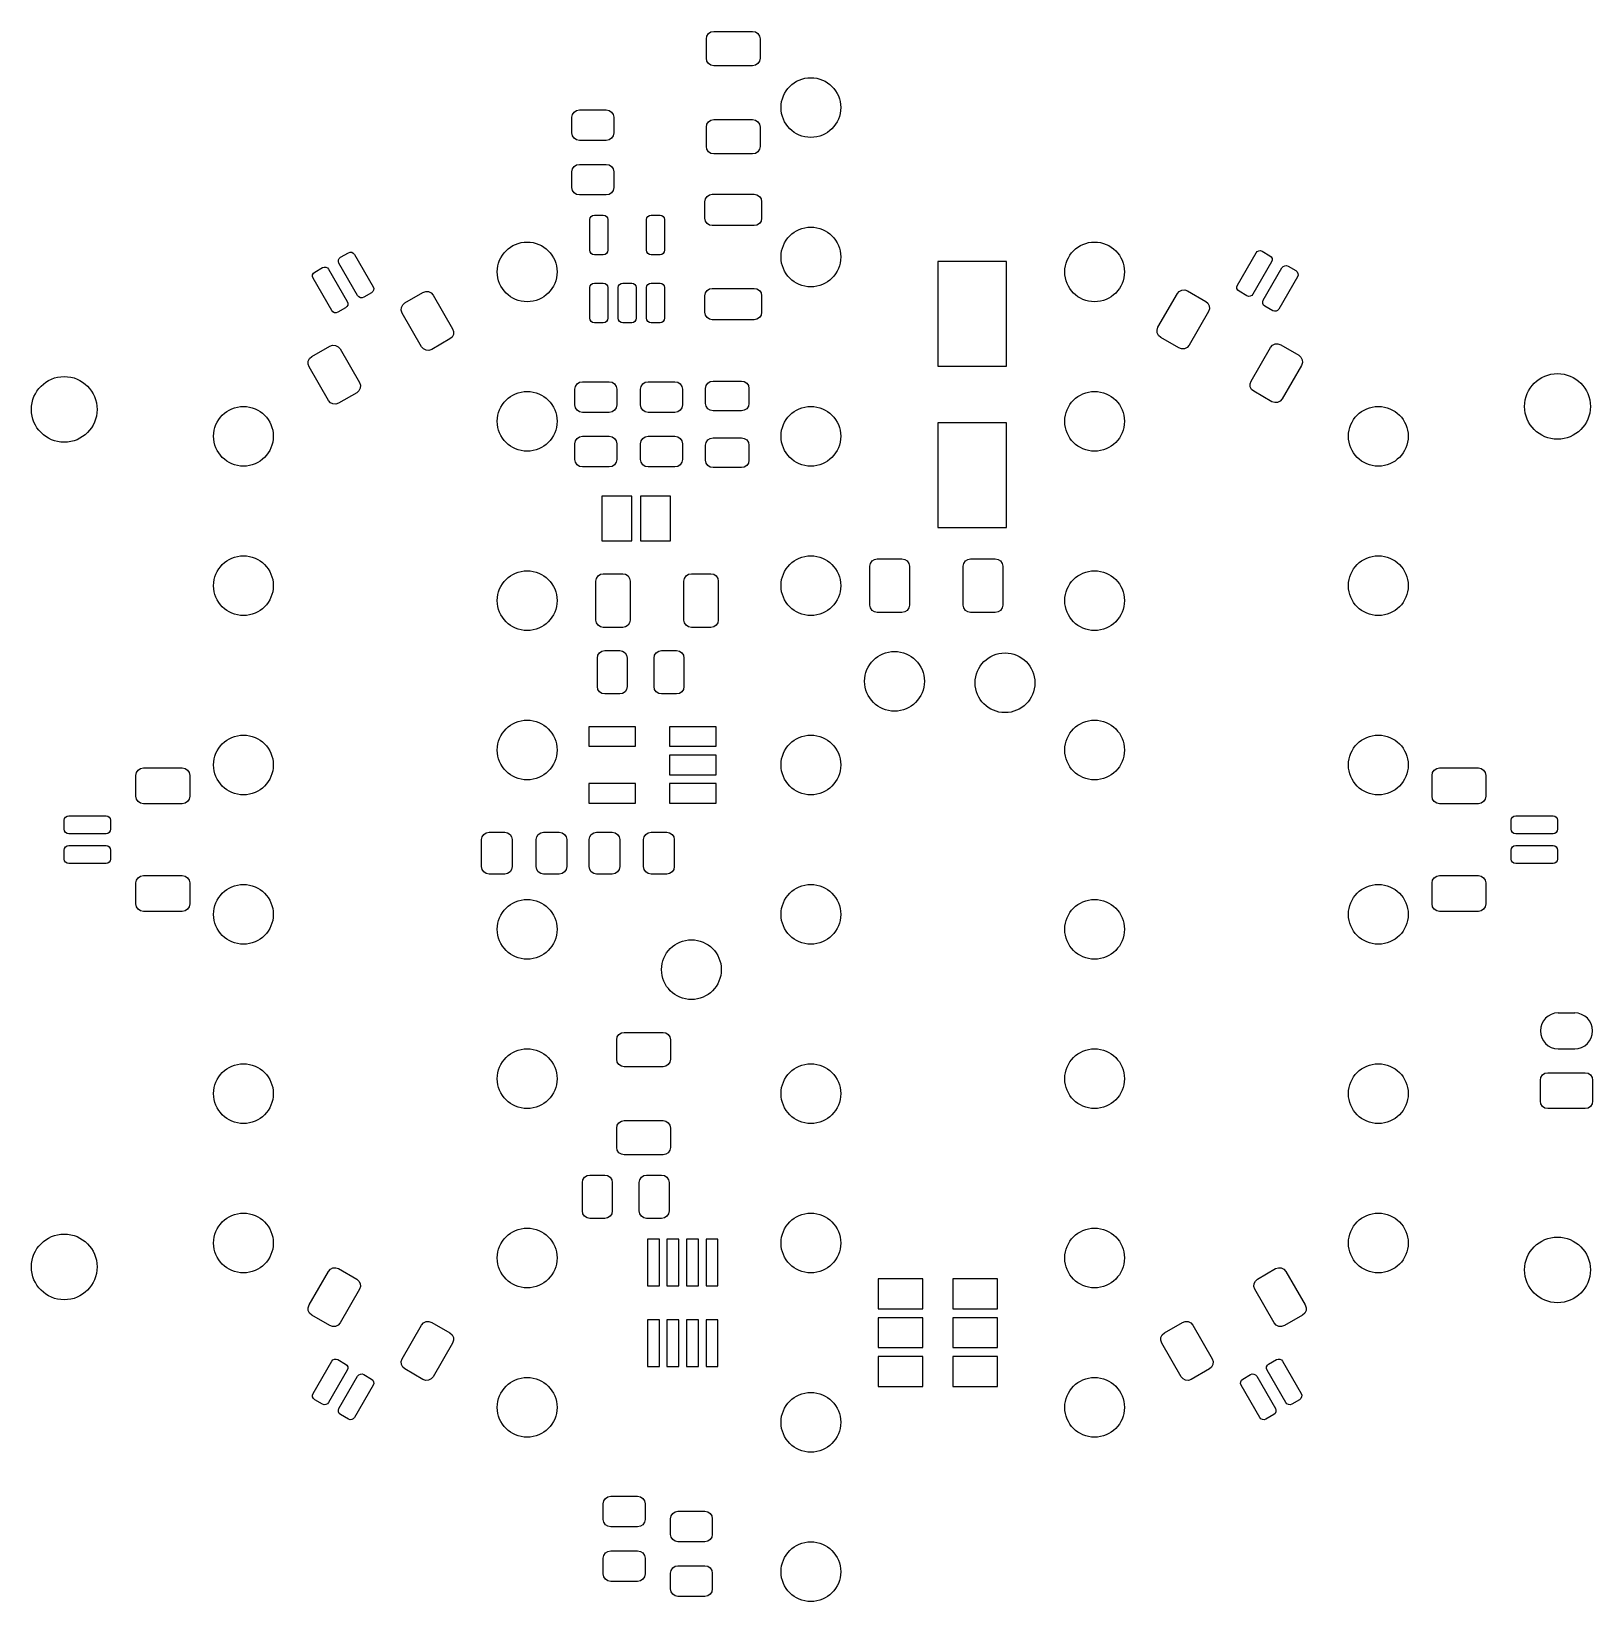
# Model space of a CAD drawing. Extents: x 4.48 to 6.54, y -4.04 to -1.97.
import ezdxf

# ---------------------------------------------------------------- set-up
doc = ezdxf.new("R2010")
doc.units = 0
doc.header["$MEASUREMENT"] = 0
doc.layers.add('BLACK', color=7, linetype='CONTINUOUS')

msp = doc.modelspace()

# ---------------------------------------------------------------- linework, layer by layer
at = {"layer": 'BLACK', "linetype": 'CONTINUOUS'}
for p, q in [((5.37402, -1.97638), (5.37476, -1.97261)), ((5.37402, -2.00197), (5.37402, -1.97638)), ((5.37476, -1.97261), (5.3769, -1.96942)), ((5.3769, -1.96942), (5.38009, -1.96728)), ((5.38009, -1.96728), (5.38386, -1.96654)), ((5.38386, -1.96654), (5.43504, -1.96654)), ((5.43504, -1.96654), (5.43881, -1.96728)), ((5.43881, -1.96728), (5.442, -1.96942)), ((5.442, -1.96942), (5.44413, -1.97261)), ((5.44413, -1.97261), (5.44488, -1.97638)), ((5.44488, -1.97638), (5.44488, -2.00197)), ((5.37476, -2.00574), (5.37402, -2.00197)), ((5.3769, -2.00893), (5.37476, -2.00574)), ((5.44413, -2.00574), (5.442, -2.00893)), ((5.44488, -2.00197), (5.44413, -2.00574)), ((5.38009, -2.01106), (5.3769, -2.00893)), ((5.38386, -2.01181), (5.38009, -2.01106)), ((5.43504, -2.01181), (5.38386, -2.01181)), ((5.43881, -2.01106), (5.43504, -2.01181)), ((5.442, -2.00893), (5.43881, -2.01106)), ((5.19685, -2.07972), (5.1976, -2.07596)), ((5.19685, -2.10039), (5.19685, -2.07972)), ((5.1976, -2.07596), (5.19973, -2.07276)), ((5.19973, -2.07276), (5.20293, -2.07063)), ((5.20293, -2.07063), (5.20669, -2.06988)), ((5.20669, -2.06988), (5.24213, -2.06988)), ((5.24213, -2.06988), (5.24589, -2.07063)), ((5.24589, -2.07063), (5.24909, -2.07276)), ((5.24909, -2.07276), (5.25122, -2.07596)), ((5.25122, -2.07596), (5.25197, -2.07972)), ((5.25197, -2.07972), (5.25197, -2.10039)), ((5.37402, -2.09252), (5.37476, -2.08875)), ((5.37476, -2.08875), (5.3769, -2.08556)), ((5.3769, -2.08556), (5.38009, -2.08343)), ((5.38009, -2.08343), (5.38386, -2.08268)), ((5.38386, -2.08268), (5.43504, -2.08268)), ((5.43504, -2.08268), (5.43881, -2.08343)), ((5.43881, -2.08343), (5.442, -2.08556)), ((5.442, -2.08556), (5.44413, -2.08875)), ((5.44413, -2.08875), (5.44488, -2.09252)), ((5.1976, -2.10416), (5.19685, -2.10039)), ((5.19973, -2.10735), (5.1976, -2.10416)), ((5.20293, -2.10949), (5.19973, -2.10735)), ((5.20669, -2.11024), (5.20293, -2.10949)), ((5.24213, -2.11024), (5.20669, -2.11024)), ((5.24589, -2.10949), (5.24213, -2.11024)), ((5.24909, -2.10735), (5.24589, -2.10949)), ((5.25122, -2.10416), (5.24909, -2.10735)), ((5.25197, -2.10039), (5.25122, -2.10416)), ((5.37402, -2.11811), (5.37402, -2.09252)), ((5.44488, -2.09252), (5.44488, -2.11811)), ((5.37476, -2.12188), (5.37402, -2.11811)), ((5.3769, -2.12507), (5.37476, -2.12188)), ((5.38009, -2.1272), (5.3769, -2.12507)), ((5.38386, -2.12795), (5.38009, -2.1272)), ((5.43504, -2.12795), (5.38386, -2.12795)), ((5.43881, -2.1272), (5.43504, -2.12795)), ((5.442, -2.12507), (5.43881, -2.1272)), ((5.44413, -2.12188), (5.442, -2.12507)), ((5.44488, -2.11811), (5.44413, -2.12188)), ((5.19685, -2.15157), (5.1976, -2.14781)), ((5.19685, -2.17224), (5.19685, -2.15157)), ((5.1976, -2.14781), (5.19973, -2.14462)), ((5.19973, -2.14462), (5.20293, -2.14248)), ((5.20293, -2.14248), (5.20669, -2.14173)), ((5.20669, -2.14173), (5.24213, -2.14173)), ((5.24213, -2.14173), (5.24589, -2.14248)), ((5.24589, -2.14248), (5.24909, -2.14462)), ((5.24909, -2.14462), (5.25122, -2.14781)), ((5.25122, -2.14781), (5.25197, -2.15157)), ((5.25197, -2.15157), (5.25197, -2.17224)), ((5.1976, -2.17601), (5.19685, -2.17224)), ((5.25197, -2.17224), (5.25122, -2.17601)), ((5.19973, -2.1792), (5.1976, -2.17601)), ((5.20293, -2.18134), (5.19973, -2.1792)), ((5.20669, -2.18209), (5.20293, -2.18134)), ((5.24213, -2.18209), (5.20669, -2.18209)), ((5.24589, -2.18134), (5.24213, -2.18209)), ((5.24909, -2.1792), (5.24589, -2.18134)), ((5.25122, -2.17601), (5.24909, -2.1792)), ((5.37205, -2.19094), (5.3728, -2.18718)), ((5.37205, -2.2126), (5.37205, -2.19094)), ((5.3728, -2.18718), (5.37493, -2.18399)), ((5.37493, -2.18399), (5.37812, -2.18185)), ((5.37812, -2.18185), (5.38189, -2.1811)), ((5.38189, -2.1811), (5.43701, -2.1811)), ((5.43701, -2.1811), (5.44077, -2.18185)), ((5.44077, -2.18185), (5.44397, -2.18399)), ((5.44397, -2.18399), (5.4461, -2.18718)), ((5.4461, -2.18718), (5.44685, -2.19094)), ((5.44685, -2.19094), (5.44685, -2.2126)), ((5.22047, -2.21457), (5.22092, -2.21231)), ((5.22092, -2.21231), (5.2222, -2.21039)), ((5.2222, -2.21039), (5.22412, -2.20911)), ((5.22412, -2.20911), (5.22638, -2.20866)), ((5.22638, -2.20866), (5.23819, -2.20866)), ((5.23819, -2.20866), (5.24045, -2.20911)), ((5.24045, -2.20911), (5.24236, -2.21039)), ((5.24236, -2.21039), (5.24364, -2.21231)), ((5.24364, -2.21231), (5.24409, -2.21457)), ((5.29528, -2.21457), (5.29573, -2.21231)), ((5.29573, -2.21231), (5.29701, -2.21039)), ((5.29701, -2.21039), (5.29892, -2.20911)), ((5.29892, -2.20911), (5.30118, -2.20866)), ((5.30118, -2.20866), (5.31299, -2.20866)), ((5.31299, -2.20866), (5.31525, -2.20911)), ((5.31525, -2.20911), (5.31717, -2.21039)), ((5.31717, -2.21039), (5.31845, -2.21231)), ((5.31845, -2.21231), (5.3189, -2.21457)), ((5.3728, -2.21637), (5.37205, -2.2126)), ((5.44685, -2.2126), (5.4461, -2.21637)), ((5.22047, -2.25492), (5.22047, -2.21457)), ((5.24409, -2.21457), (5.24409, -2.25492)), ((5.29528, -2.25492), (5.29528, -2.21457)), ((5.3189, -2.21457), (5.3189, -2.25492)), ((5.37493, -2.21956), (5.3728, -2.21637)), ((5.37812, -2.22169), (5.37493, -2.21956)), ((5.38189, -2.22244), (5.37812, -2.22169)), ((5.43701, -2.22244), (5.38189, -2.22244)), ((5.44077, -2.22169), (5.43701, -2.22244)), ((5.44397, -2.21956), (5.44077, -2.22169)), ((5.4461, -2.21637), (5.44397, -2.21956)), ((5.22092, -2.25718), (5.22047, -2.25492)), ((5.24409, -2.25492), (5.24364, -2.25718)), ((5.29573, -2.25718), (5.29528, -2.25492)), ((5.3189, -2.25492), (5.31845, -2.25718)), ((4.88895, -2.26991), (4.8891, -2.26762)), ((4.88969, -2.2721), (4.88895, -2.26991)), ((4.8891, -2.26762), (4.89012, -2.26555)), ((4.9143, -2.31472), (4.88969, -2.2721)), ((4.89012, -2.26555), (4.89185, -2.26403)), ((4.89185, -2.26403), (4.90208, -2.25812)), ((4.90208, -2.25812), (4.90427, -2.25738)), ((4.90427, -2.25738), (4.90656, -2.25753)), ((4.90656, -2.25753), (4.90863, -2.25855)), ((4.90863, -2.25855), (4.91015, -2.26029)), ((4.91015, -2.26029), (4.93476, -2.3029)), ((5.2222, -2.2591), (5.22092, -2.25718)), ((5.22412, -2.26038), (5.2222, -2.2591)), ((5.22638, -2.26083), (5.22412, -2.26038)), ((5.23819, -2.26083), (5.22638, -2.26083)), ((5.24045, -2.26038), (5.23819, -2.26083)), ((5.24236, -2.2591), (5.24045, -2.26038)), ((5.24364, -2.25718), (5.24236, -2.2591)), ((5.29701, -2.2591), (5.29573, -2.25718)), ((5.29892, -2.26038), (5.29701, -2.2591)), ((5.30118, -2.26083), (5.29892, -2.26038)), ((5.31299, -2.26083), (5.30118, -2.26083)), ((5.31525, -2.26038), (5.31299, -2.26083)), ((5.31717, -2.2591), (5.31525, -2.26038)), ((5.31845, -2.25718), (5.31717, -2.2591)), ((5.76969, -2.26969), (5.67913, -2.26969)), ((5.67913, -2.26969), (5.67913, -2.40748)), ((5.76969, -2.40748), (5.76969, -2.26969)), ((6.0741, -2.30094), (6.09871, -2.25832)), ((6.11917, -2.27013), (6.09456, -2.31275)), ((6.09871, -2.25832), (6.10023, -2.25658)), ((6.10023, -2.25658), (6.10229, -2.25557)), ((6.10229, -2.25557), (6.10459, -2.25541)), ((6.10459, -2.25541), (6.10677, -2.25616)), ((6.10677, -2.25616), (6.117, -2.26206)), ((6.117, -2.26206), (6.11874, -2.26358)), ((6.11874, -2.26358), (6.11976, -2.26565)), ((6.11991, -2.26795), (6.11917, -2.27013)), ((6.11976, -2.26565), (6.11991, -2.26795)), ((6.13432, -2.27627), (6.13639, -2.27525)), ((6.13639, -2.27525), (6.13869, -2.2751)), ((6.13869, -2.2751), (6.14087, -2.27584)), ((4.85486, -2.2896), (4.85501, -2.2873)), ((4.8556, -2.29178), (4.85486, -2.2896)), ((4.85501, -2.2873), (4.85603, -2.28523)), ((4.8802, -2.3344), (4.8556, -2.29178)), ((4.85603, -2.28523), (4.85776, -2.28371)), ((4.85776, -2.28371), (4.86799, -2.27781)), ((4.86799, -2.27781), (4.87017, -2.27707)), ((4.87017, -2.27707), (4.87247, -2.27722)), ((4.87247, -2.27722), (4.87454, -2.27824)), ((4.87454, -2.27824), (4.87605, -2.27997)), ((4.87605, -2.27997), (4.90066, -2.32259)), ((6.1082, -2.32062), (6.1328, -2.278)), ((6.15326, -2.28981), (6.12865, -2.33243)), ((6.1328, -2.278), (6.13432, -2.27627)), ((6.14087, -2.27584), (6.1511, -2.28175)), ((6.1511, -2.28175), (6.15283, -2.28327)), ((6.15283, -2.28327), (6.15385, -2.28533)), ((6.154, -2.28763), (6.15326, -2.28981)), ((6.15385, -2.28533), (6.154, -2.28763)), ((4.91582, -2.31645), (4.9143, -2.31472)), ((4.91789, -2.31747), (4.91582, -2.31645)), ((4.92237, -2.31688), (4.92018, -2.31762)), ((4.9326, -2.31097), (4.92237, -2.31688)), ((4.93433, -2.30945), (4.9326, -2.31097)), ((4.93535, -2.30739), (4.93433, -2.30945)), ((4.93476, -2.3029), (4.9355, -2.30509)), ((4.9355, -2.30509), (4.93535, -2.30739)), ((4.9766, -2.32421), (5.00047, -2.31043)), ((5.00047, -2.31043), (5.00411, -2.30919)), ((5.00411, -2.30919), (5.00794, -2.30944)), ((5.00794, -2.30944), (5.01138, -2.31114)), ((5.01138, -2.31114), (5.01392, -2.31403)), ((5.01392, -2.31403), (5.03951, -2.35835)), ((5.22047, -2.30413), (5.22092, -2.30187)), ((5.22047, -2.34449), (5.22047, -2.30413)), ((5.22092, -2.30187), (5.2222, -2.29996)), ((5.2222, -2.29996), (5.22412, -2.29868)), ((5.22412, -2.29868), (5.22638, -2.29823)), ((5.22638, -2.29823), (5.23819, -2.29823)), ((5.23819, -2.29823), (5.24045, -2.29868)), ((5.24045, -2.29868), (5.24236, -2.29996)), ((5.24236, -2.29996), (5.24364, -2.30187)), ((5.24364, -2.30187), (5.24409, -2.30413)), ((5.24409, -2.30413), (5.24409, -2.34449)), ((5.25787, -2.30413), (5.25832, -2.30187)), ((5.25787, -2.34449), (5.25787, -2.30413)), ((5.25832, -2.30187), (5.2596, -2.29996)), ((5.2596, -2.29996), (5.26152, -2.29868)), ((5.26152, -2.29868), (5.26378, -2.29823)), ((5.26378, -2.29823), (5.27559, -2.29823)), ((5.27559, -2.29823), (5.27785, -2.29868)), ((5.27785, -2.29868), (5.27977, -2.29996)), ((5.27977, -2.29996), (5.28105, -2.30187)), ((5.28105, -2.30187), (5.2815, -2.30413)), ((5.2815, -2.30413), (5.2815, -2.34449)), ((5.29528, -2.30413), (5.29573, -2.30187)), ((5.29528, -2.34449), (5.29528, -2.30413)), ((5.29573, -2.30187), (5.29701, -2.29996)), ((5.29701, -2.29996), (5.29892, -2.29868)), ((5.29892, -2.29868), (5.30118, -2.29823)), ((5.30118, -2.29823), (5.31299, -2.29823)), ((5.31299, -2.29823), (5.31525, -2.29868)), ((5.31525, -2.29868), (5.31717, -2.29996)), ((5.31717, -2.29996), (5.31845, -2.30187)), ((5.31845, -2.30187), (5.3189, -2.30413)), ((5.3189, -2.30413), (5.3189, -2.34449)), ((5.37205, -2.31496), (5.3728, -2.31119)), ((5.37205, -2.33661), (5.37205, -2.31496)), ((5.3728, -2.31119), (5.37493, -2.308)), ((5.37493, -2.308), (5.37812, -2.30587)), ((5.37812, -2.30587), (5.38189, -2.30512)), ((5.38189, -2.30512), (5.43701, -2.30512)), ((5.43701, -2.30512), (5.44077, -2.30587)), ((5.44077, -2.30587), (5.44397, -2.308)), ((5.44397, -2.308), (5.4461, -2.31119)), ((5.4461, -2.31119), (5.44685, -2.31496)), ((5.44685, -2.31496), (5.44685, -2.33661)), ((5.96935, -2.35638), (5.99494, -2.31206)), ((5.99494, -2.31206), (5.99747, -2.30917)), ((5.99747, -2.30917), (6.00092, -2.30747)), ((6.00092, -2.30747), (6.00475, -2.30722)), ((6.00475, -2.30722), (6.00839, -2.30846)), ((6.00839, -2.30846), (6.03225, -2.32224)), ((6.07336, -2.30312), (6.0741, -2.30094)), ((6.07351, -2.30542), (6.07336, -2.30312)), ((6.07453, -2.30748), (6.07351, -2.30542)), ((6.07626, -2.309), (6.07453, -2.30748)), ((6.08649, -2.31491), (6.07626, -2.309)), ((6.08867, -2.31565), (6.08649, -2.31491)), ((6.09097, -2.3155), (6.08867, -2.31565)), ((6.09304, -2.31448), (6.09097, -2.3155)), ((6.09456, -2.31275), (6.09304, -2.31448)), ((4.88172, -2.33613), (4.8802, -2.3344)), ((4.88379, -2.33715), (4.88172, -2.33613)), ((4.88609, -2.3373), (4.88379, -2.33715)), ((4.88827, -2.33656), (4.88609, -2.3373)), ((4.8985, -2.33066), (4.88827, -2.33656)), ((4.90023, -2.32914), (4.8985, -2.33066)), ((4.90125, -2.32707), (4.90023, -2.32914)), ((4.90066, -2.32259), (4.9014, -2.32477)), ((4.9014, -2.32477), (4.90125, -2.32707)), ((4.92018, -2.31762), (4.91789, -2.31747)), ((4.97177, -2.33401), (4.97202, -2.33018)), ((4.973, -2.33765), (4.97177, -2.33401)), ((4.97202, -2.33018), (4.97372, -2.32674)), ((4.99859, -2.38197), (4.973, -2.33765)), ((4.97372, -2.32674), (4.9766, -2.32421)), ((5.3728, -2.34038), (5.37205, -2.33661)), ((5.44685, -2.33661), (5.4461, -2.34038)), ((6.03586, -2.33568), (6.01027, -2.38001)), ((6.03225, -2.32224), (6.03514, -2.32477)), ((6.03514, -2.32477), (6.03684, -2.32821)), ((6.03709, -2.33205), (6.03586, -2.33568)), ((6.03684, -2.32821), (6.03709, -2.33205)), ((6.10746, -2.3228), (6.1082, -2.32062)), ((6.10761, -2.3251), (6.10746, -2.3228)), ((6.10863, -2.32717), (6.10761, -2.3251)), ((6.11036, -2.32869), (6.10863, -2.32717)), ((6.12059, -2.33459), (6.11036, -2.32869)), ((6.12277, -2.33533), (6.12059, -2.33459)), ((6.12507, -2.33518), (6.12277, -2.33533)), ((6.12714, -2.33416), (6.12507, -2.33518)), ((6.12865, -2.33243), (6.12714, -2.33416)), ((5.03951, -2.35835), (5.04074, -2.36199)), ((5.22092, -2.34675), (5.22047, -2.34449)), ((5.2222, -2.34866), (5.22092, -2.34675)), ((5.22412, -2.34994), (5.2222, -2.34866)), ((5.22638, -2.35039), (5.22412, -2.34994)), ((5.23819, -2.35039), (5.22638, -2.35039)), ((5.24045, -2.34994), (5.23819, -2.35039)), ((5.24236, -2.34866), (5.24045, -2.34994)), ((5.24364, -2.34675), (5.24236, -2.34866)), ((5.24409, -2.34449), (5.24364, -2.34675)), ((5.25832, -2.34675), (5.25787, -2.34449)), ((5.2596, -2.34866), (5.25832, -2.34675)), ((5.26152, -2.34994), (5.2596, -2.34866)), ((5.26378, -2.35039), (5.26152, -2.34994)), ((5.27559, -2.35039), (5.26378, -2.35039)), ((5.27785, -2.34994), (5.27559, -2.35039)), ((5.27977, -2.34866), (5.27785, -2.34994)), ((5.28105, -2.34675), (5.27977, -2.34866)), ((5.2815, -2.34449), (5.28105, -2.34675)), ((5.29573, -2.34675), (5.29528, -2.34449)), ((5.29701, -2.34866), (5.29573, -2.34675)), ((5.29892, -2.34994), (5.29701, -2.34866)), ((5.30118, -2.35039), (5.29892, -2.34994)), ((5.31299, -2.35039), (5.30118, -2.35039)), ((5.31525, -2.34994), (5.31299, -2.35039)), ((5.31717, -2.34866), (5.31525, -2.34994)), ((5.31845, -2.34675), (5.31717, -2.34866)), ((5.3189, -2.34449), (5.31845, -2.34675)), ((5.37493, -2.34357), (5.3728, -2.34038)), ((5.37812, -2.34571), (5.37493, -2.34357)), ((5.38189, -2.34646), (5.37812, -2.34571)), ((5.43701, -2.34646), (5.38189, -2.34646)), ((5.44077, -2.34571), (5.43701, -2.34646)), ((5.44397, -2.34357), (5.44077, -2.34571)), ((5.4461, -2.34038), (5.44397, -2.34357)), ((5.96812, -2.36002), (5.96935, -2.35638)), ((5.0359, -2.3718), (5.01204, -2.38558)), ((5.03879, -2.36927), (5.0359, -2.3718)), ((5.04049, -2.36582), (5.03879, -2.36927)), ((5.04074, -2.36199), (5.04049, -2.36582)), ((5.96837, -2.36385), (5.96812, -2.36002)), ((5.97007, -2.3673), (5.96837, -2.36385)), ((5.97295, -2.36983), (5.97007, -2.3673)), ((5.99682, -2.38361), (5.97295, -2.36983)), ((6.12022, -2.38004), (6.12366, -2.37834)), ((6.12366, -2.37834), (6.12749, -2.37809)), ((6.12749, -2.37809), (6.13113, -2.37932)), ((4.84927, -2.40105), (4.85097, -2.3976)), ((4.85097, -2.3976), (4.85386, -2.39507)), ((4.85386, -2.39507), (4.87773, -2.38129)), ((4.87773, -2.38129), (4.88136, -2.38006)), ((4.88136, -2.38006), (4.8852, -2.38031)), ((4.8852, -2.38031), (4.88864, -2.38201)), ((4.88864, -2.38201), (4.89117, -2.38489)), ((4.89117, -2.38489), (4.91676, -2.42922)), ((5.00112, -2.38486), (4.99859, -2.38197)), ((5.00457, -2.38656), (5.00112, -2.38486)), ((5.0084, -2.38681), (5.00457, -2.38656)), ((5.01204, -2.38558), (5.0084, -2.38681)), ((6.00046, -2.38484), (5.99682, -2.38361)), ((6.00429, -2.38459), (6.00046, -2.38484)), ((6.00773, -2.38289), (6.00429, -2.38459)), ((6.01027, -2.38001), (6.00773, -2.38289)), ((6.0921, -2.42725), (6.11769, -2.38293)), ((6.11769, -2.38293), (6.12022, -2.38004)), ((6.13113, -2.37932), (6.155, -2.3931)), ((6.155, -2.3931), (6.15789, -2.39563)), ((6.15789, -2.39563), (6.15958, -2.39908)), ((6.15958, -2.39908), (6.15984, -2.40291)), ((4.84902, -2.40488), (4.84927, -2.40105)), ((4.85026, -2.40852), (4.84902, -2.40488)), ((4.87585, -2.45284), (4.85026, -2.40852)), ((5.67913, -2.40748), (5.76969, -2.40748)), ((6.1586, -2.40655), (6.13301, -2.45087)), ((6.15984, -2.40291), (6.1586, -2.40655)), ((4.91605, -2.44013), (4.91316, -2.44266)), ((4.91775, -2.43669), (4.91605, -2.44013)), ((4.91676, -2.42922), (4.918, -2.43285)), ((4.918, -2.43285), (4.91775, -2.43669)), ((5.20079, -2.43799), (5.20154, -2.43423)), ((5.20079, -2.45866), (5.20079, -2.43799)), ((5.20154, -2.43423), (5.20367, -2.43103)), ((5.20367, -2.43103), (5.20686, -2.4289)), ((5.20686, -2.4289), (5.21063, -2.42815)), ((5.21063, -2.42815), (5.24606, -2.42815)), ((5.24606, -2.42815), (5.24983, -2.4289)), ((5.24983, -2.4289), (5.25302, -2.43103)), ((5.25302, -2.43103), (5.25516, -2.43423)), ((5.25516, -2.43423), (5.25591, -2.43799)), ((5.25591, -2.43799), (5.25591, -2.45866)), ((5.2874, -2.43799), (5.28815, -2.43423)), ((5.2874, -2.45866), (5.2874, -2.43799)), ((5.28815, -2.43423), (5.29028, -2.43103)), ((5.29028, -2.43103), (5.29348, -2.4289)), ((5.29348, -2.4289), (5.29724, -2.42815)), ((5.29724, -2.42815), (5.33268, -2.42815)), ((5.33268, -2.42815), (5.33644, -2.4289)), ((5.33644, -2.4289), (5.33964, -2.43103)), ((5.33964, -2.43103), (5.34177, -2.43423)), ((5.34177, -2.43423), (5.34252, -2.43799)), ((5.34252, -2.43799), (5.34252, -2.45866)), ((5.37303, -2.43701), (5.37378, -2.43324)), ((5.37303, -2.45669), (5.37303, -2.43701)), ((5.37378, -2.43324), (5.37591, -2.43005)), ((5.37591, -2.43005), (5.37911, -2.42791)), ((5.37911, -2.42791), (5.38287, -2.42717)), ((5.38287, -2.42717), (5.42028, -2.42717)), ((5.42028, -2.42717), (5.42404, -2.42791)), ((5.42404, -2.42791), (5.42724, -2.43005)), ((5.42724, -2.43005), (5.42937, -2.43324)), ((5.42937, -2.43324), (5.43012, -2.43701)), ((5.43012, -2.43701), (5.43012, -2.45669)), ((6.09086, -2.43089), (6.0921, -2.42725)), ((6.09111, -2.43472), (6.09086, -2.43089)), ((6.09281, -2.43816), (6.09111, -2.43472)), ((6.0957, -2.44069), (6.09281, -2.43816)), ((6.11957, -2.45447), (6.0957, -2.44069)), ((4.87838, -2.45573), (4.87585, -2.45284)), ((4.88182, -2.45743), (4.87838, -2.45573)), ((4.88566, -2.45768), (4.88182, -2.45743)), ((4.88929, -2.45644), (4.88566, -2.45768)), ((4.91316, -2.44266), (4.88929, -2.45644)), ((5.20154, -2.46243), (5.20079, -2.45866)), ((5.25591, -2.45866), (5.25516, -2.46243)), ((5.28815, -2.46243), (5.2874, -2.45866)), ((5.34252, -2.45866), (5.34177, -2.46243)), ((5.37378, -2.46046), (5.37303, -2.45669)), ((5.37591, -2.46365), (5.37378, -2.46046)), ((5.42937, -2.46046), (5.42724, -2.46365)), ((5.43012, -2.45669), (5.42937, -2.46046)), ((6.1232, -2.45571), (6.11957, -2.45447)), ((6.12703, -2.45546), (6.1232, -2.45571)), ((6.13048, -2.45376), (6.12703, -2.45546)), ((6.13301, -2.45087), (6.13048, -2.45376)), ((5.20367, -2.46562), (5.20154, -2.46243)), ((5.20686, -2.46775), (5.20367, -2.46562)), ((5.21063, -2.4685), (5.20686, -2.46775)), ((5.24606, -2.4685), (5.21063, -2.4685)), ((5.24983, -2.46775), (5.24606, -2.4685)), ((5.25302, -2.46562), (5.24983, -2.46775)), ((5.25516, -2.46243), (5.25302, -2.46562)), ((5.29028, -2.46562), (5.28815, -2.46243)), ((5.29348, -2.46775), (5.29028, -2.46562)), ((5.29724, -2.4685), (5.29348, -2.46775)), ((5.33268, -2.4685), (5.29724, -2.4685)), ((5.33644, -2.46775), (5.33268, -2.4685)), ((5.33964, -2.46562), (5.33644, -2.46775)), ((5.34177, -2.46243), (5.33964, -2.46562)), ((5.37911, -2.46579), (5.37591, -2.46365)), ((5.38287, -2.46654), (5.37911, -2.46579)), ((5.42028, -2.46654), (5.38287, -2.46654)), ((5.42404, -2.46579), (5.42028, -2.46654)), ((5.42724, -2.46365), (5.42404, -2.46579)), ((5.76969, -2.48228), (5.67913, -2.48228)), ((5.67913, -2.48228), (5.67913, -2.62008)), ((5.76969, -2.62008), (5.76969, -2.48228)), ((5.20154, -2.50608), (5.20367, -2.50288)), ((5.20367, -2.50288), (5.20686, -2.50075)), ((5.20686, -2.50075), (5.21063, -2.5)), ((5.21063, -2.5), (5.24606, -2.5)), ((5.24606, -2.5), (5.24983, -2.50075)), ((5.24983, -2.50075), (5.25302, -2.50288)), ((5.25302, -2.50288), (5.25516, -2.50608)), ((5.28815, -2.50608), (5.29028, -2.50288)), ((5.29028, -2.50288), (5.29348, -2.50075)), ((5.29348, -2.50075), (5.29724, -2.5)), ((5.29724, -2.5), (5.33268, -2.5)), ((5.33268, -2.5), (5.33644, -2.50075)), ((5.33644, -2.50075), (5.33964, -2.50288)), ((5.33964, -2.50288), (5.34177, -2.50608)), ((5.37591, -2.50485), (5.37911, -2.50272)), ((5.37911, -2.50272), (5.38287, -2.50197)), ((5.38287, -2.50197), (5.42028, -2.50197)), ((5.42028, -2.50197), (5.42404, -2.50272)), ((5.42404, -2.50272), (5.42724, -2.50485)), ((5.20079, -2.50984), (5.20154, -2.50608)), ((5.20079, -2.53051), (5.20079, -2.50984)), ((5.25516, -2.50608), (5.25591, -2.50984)), ((5.25591, -2.50984), (5.25591, -2.53051)), ((5.2874, -2.50984), (5.28815, -2.50608)), ((5.2874, -2.53051), (5.2874, -2.50984)), ((5.34177, -2.50608), (5.34252, -2.50984)), ((5.34252, -2.50984), (5.34252, -2.53051)), ((5.37303, -2.51181), (5.37378, -2.50804)), ((5.37303, -2.5315), (5.37303, -2.51181)), ((5.37378, -2.50804), (5.37591, -2.50485)), ((5.42724, -2.50485), (5.42937, -2.50804)), ((5.42937, -2.50804), (5.43012, -2.51181)), ((5.43012, -2.51181), (5.43012, -2.5315)), ((5.20154, -2.53428), (5.20079, -2.53051)), ((5.20367, -2.53747), (5.20154, -2.53428)), ((5.20686, -2.53961), (5.20367, -2.53747)), ((5.21063, -2.54035), (5.20686, -2.53961)), ((5.24606, -2.54035), (5.21063, -2.54035)), ((5.24983, -2.53961), (5.24606, -2.54035)), ((5.25302, -2.53747), (5.24983, -2.53961)), ((5.25516, -2.53428), (5.25302, -2.53747)), ((5.25591, -2.53051), (5.25516, -2.53428)), ((5.28815, -2.53428), (5.2874, -2.53051)), ((5.29028, -2.53747), (5.28815, -2.53428)), ((5.29348, -2.53961), (5.29028, -2.53747)), ((5.29724, -2.54035), (5.29348, -2.53961)), ((5.33268, -2.54035), (5.29724, -2.54035)), ((5.33644, -2.53961), (5.33268, -2.54035)), ((5.33964, -2.53747), (5.33644, -2.53961)), ((5.34177, -2.53428), (5.33964, -2.53747)), ((5.34252, -2.53051), (5.34177, -2.53428)), ((5.37378, -2.53526), (5.37303, -2.5315)), ((5.37591, -2.53846), (5.37378, -2.53526)), ((5.37911, -2.54059), (5.37591, -2.53846)), ((5.38287, -2.54134), (5.37911, -2.54059)), ((5.42028, -2.54134), (5.38287, -2.54134)), ((5.42404, -2.54059), (5.42028, -2.54134)), ((5.42724, -2.53846), (5.42404, -2.54059)), ((5.42937, -2.53526), (5.42724, -2.53846)), ((5.43012, -2.5315), (5.42937, -2.53526)), ((5.27559, -2.57874), (5.23622, -2.57874)), ((5.23622, -2.57874), (5.23622, -2.6378)), ((5.27559, -2.6378), (5.27559, -2.57874)), ((5.32677, -2.57874), (5.2874, -2.57874)), ((5.2874, -2.57874), (5.2874, -2.6378)), ((5.32677, -2.6378), (5.32677, -2.57874)), ((5.67913, -2.62008), (5.76969, -2.62008)), ((5.23622, -2.6378), (5.27559, -2.6378)), ((5.2874, -2.6378), (5.32677, -2.6378)), ((5.58957, -2.67126), (5.59032, -2.66749)), ((5.59032, -2.66749), (5.59245, -2.6643)), ((5.59245, -2.6643), (5.59564, -2.66217)), ((5.59564, -2.66217), (5.59941, -2.66142)), ((5.59941, -2.66142), (5.63189, -2.66142)), ((5.63189, -2.66142), (5.63566, -2.66217)), ((5.63566, -2.66217), (5.63885, -2.6643)), ((5.63885, -2.6643), (5.64098, -2.66749)), ((5.64098, -2.66749), (5.64173, -2.67126)), ((5.7126, -2.67126), (5.71335, -2.66749)), ((5.71335, -2.66749), (5.71548, -2.6643)), ((5.71548, -2.6643), (5.71867, -2.66217)), ((5.71867, -2.66217), (5.72244, -2.66142)), ((5.72244, -2.66142), (5.75492, -2.66142)), ((5.75492, -2.66142), (5.75869, -2.66217)), ((5.75869, -2.66217), (5.76188, -2.6643)), ((5.76188, -2.6643), (5.76401, -2.66749)), ((5.76401, -2.66749), (5.76476, -2.67126)), ((5.22835, -2.69094), (5.2291, -2.68718)), ((5.2291, -2.68718), (5.23123, -2.68399)), ((5.23123, -2.68399), (5.23442, -2.68185)), ((5.23442, -2.68185), (5.23819, -2.6811)), ((5.23819, -2.6811), (5.26378, -2.6811)), ((5.26378, -2.6811), (5.26755, -2.68185)), ((5.26755, -2.68185), (5.27074, -2.68399)), ((5.27074, -2.68399), (5.27287, -2.68718)), ((5.27287, -2.68718), (5.27362, -2.69094)), ((5.34449, -2.69094), (5.34524, -2.68718)), ((5.34524, -2.68718), (5.34737, -2.68399)), ((5.34737, -2.68399), (5.35056, -2.68185)), ((5.35056, -2.68185), (5.35433, -2.6811)), ((5.35433, -2.6811), (5.37992, -2.6811)), ((5.37992, -2.6811), (5.38369, -2.68185)), ((5.38369, -2.68185), (5.38688, -2.68399)), ((5.38688, -2.68399), (5.38901, -2.68718)), ((5.38901, -2.68718), (5.38976, -2.69094)), ((5.58957, -2.72244), (5.58957, -2.67126)), ((5.64173, -2.67126), (5.64173, -2.72244)), ((5.7126, -2.72244), (5.7126, -2.67126)), ((5.76476, -2.67126), (5.76476, -2.72244)), ((5.22835, -2.74213), (5.22835, -2.69094)), ((5.27362, -2.69094), (5.27362, -2.74213)), ((5.34449, -2.74213), (5.34449, -2.69094)), ((5.38976, -2.69094), (5.38976, -2.74213)), ((5.59032, -2.72621), (5.58957, -2.72244)), ((5.59245, -2.7294), (5.59032, -2.72621)), ((5.59564, -2.73153), (5.59245, -2.7294)), ((5.63885, -2.7294), (5.63566, -2.73153)), ((5.64098, -2.72621), (5.63885, -2.7294)), ((5.64173, -2.72244), (5.64098, -2.72621)), ((5.71335, -2.72621), (5.7126, -2.72244)), ((5.71548, -2.7294), (5.71335, -2.72621)), ((5.71867, -2.73153), (5.71548, -2.7294)), ((5.76188, -2.7294), (5.75869, -2.73153)), ((5.76401, -2.72621), (5.76188, -2.7294)), ((5.76476, -2.72244), (5.76401, -2.72621)), ((5.2291, -2.74589), (5.22835, -2.74213)), ((5.23123, -2.74909), (5.2291, -2.74589)), ((5.23442, -2.75122), (5.23123, -2.74909)), ((5.23819, -2.75197), (5.23442, -2.75122)), ((5.26755, -2.75122), (5.26378, -2.75197)), ((5.27074, -2.74909), (5.26755, -2.75122)), ((5.27287, -2.74589), (5.27074, -2.74909)), ((5.27362, -2.74213), (5.27287, -2.74589)), ((5.34524, -2.74589), (5.34449, -2.74213)), ((5.34737, -2.74909), (5.34524, -2.74589)), ((5.35056, -2.75122), (5.34737, -2.74909)), ((5.35433, -2.75197), (5.35056, -2.75122)), ((5.38369, -2.75122), (5.37992, -2.75197)), ((5.38688, -2.74909), (5.38369, -2.75122)), ((5.38901, -2.74589), (5.38688, -2.74909)), ((5.38976, -2.74213), (5.38901, -2.74589)), ((5.59941, -2.73228), (5.59564, -2.73153)), ((5.63189, -2.73228), (5.59941, -2.73228)), ((5.63566, -2.73153), (5.63189, -2.73228)), ((5.72244, -2.73228), (5.71867, -2.73153)), ((5.75492, -2.73228), (5.72244, -2.73228)), ((5.75869, -2.73153), (5.75492, -2.73228)), ((5.26378, -2.75197), (5.23819, -2.75197)), ((5.37992, -2.75197), (5.35433, -2.75197)), ((5.23031, -2.79232), (5.23106, -2.78856)), ((5.23031, -2.82972), (5.23031, -2.79232)), ((5.23106, -2.78856), (5.2332, -2.78536)), ((5.2332, -2.78536), (5.23639, -2.78323)), ((5.23639, -2.78323), (5.24016, -2.78248)), ((5.24016, -2.78248), (5.25984, -2.78248)), ((5.25984, -2.78248), (5.26361, -2.78323)), ((5.26361, -2.78323), (5.2668, -2.78536)), ((5.2668, -2.78536), (5.26894, -2.78856)), ((5.26894, -2.78856), (5.26969, -2.79232)), ((5.26969, -2.79232), (5.26969, -2.82972)), ((5.30512, -2.79232), (5.30587, -2.78856)), ((5.30512, -2.82972), (5.30512, -2.79232)), ((5.30587, -2.78856), (5.308, -2.78536)), ((5.308, -2.78536), (5.31119, -2.78323)), ((5.31119, -2.78323), (5.31496, -2.78248)), ((5.31496, -2.78248), (5.33465, -2.78248)), ((5.33465, -2.78248), (5.33841, -2.78323)), ((5.33841, -2.78323), (5.34161, -2.78536)), ((5.34161, -2.78536), (5.34374, -2.78856)), ((5.34374, -2.78856), (5.34449, -2.79232)), ((5.34449, -2.79232), (5.34449, -2.82972)), ((5.23106, -2.83349), (5.23031, -2.82972)), ((5.2332, -2.83668), (5.23106, -2.83349)), ((5.26894, -2.83349), (5.2668, -2.83668)), ((5.26969, -2.82972), (5.26894, -2.83349)), ((5.30587, -2.83349), (5.30512, -2.82972)), ((5.308, -2.83668), (5.30587, -2.83349)), ((5.34374, -2.83349), (5.34161, -2.83668)), ((5.34449, -2.82972), (5.34374, -2.83349)), ((5.23639, -2.83882), (5.2332, -2.83668)), ((5.24016, -2.83957), (5.23639, -2.83882)), ((5.25984, -2.83957), (5.24016, -2.83957)), ((5.26361, -2.83882), (5.25984, -2.83957)), ((5.2668, -2.83668), (5.26361, -2.83882)), ((5.31119, -2.83882), (5.308, -2.83668)), ((5.31496, -2.83957), (5.31119, -2.83882)), ((5.33465, -2.83957), (5.31496, -2.83957)), ((5.33841, -2.83882), (5.33465, -2.83957)), ((5.34161, -2.83668), (5.33841, -2.83882)), ((5.28071, -2.88287), (5.21929, -2.88287)), ((5.21929, -2.88287), (5.21929, -2.90846)), ((5.28071, -2.90846), (5.28071, -2.88287)), ((5.38701, -2.88287), (5.32559, -2.88287)), ((5.32559, -2.88287), (5.32559, -2.90846)), ((5.38701, -2.90846), (5.38701, -2.88287)), ((5.21929, -2.90846), (5.28071, -2.90846)), ((5.32559, -2.90846), (5.38701, -2.90846)), ((4.62493, -2.93989), (4.62812, -2.93776)), ((4.62812, -2.93776), (4.63189, -2.93701)), ((4.63189, -2.93701), (4.68307, -2.93701)), ((4.68307, -2.93701), (4.68684, -2.93776)), ((4.68684, -2.93776), (4.69003, -2.93989)), ((5.38701, -2.92028), (5.32559, -2.92028)), ((5.32559, -2.92028), (5.32559, -2.94587)), ((5.38701, -2.94587), (5.38701, -2.92028)), ((6.33359, -2.93989), (6.33678, -2.93776)), ((6.33678, -2.93776), (6.34055, -2.93701)), ((6.34055, -2.93701), (6.39173, -2.93701)), ((6.39173, -2.93701), (6.3955, -2.93776)), ((6.3955, -2.93776), (6.39869, -2.93989)), ((4.62205, -2.94685), (4.6228, -2.94308)), ((4.62205, -2.97441), (4.62205, -2.94685)), ((4.6228, -2.94308), (4.62493, -2.93989)), ((4.69003, -2.93989), (4.69216, -2.94308)), ((4.69216, -2.94308), (4.69291, -2.94685)), ((4.69291, -2.94685), (4.69291, -2.97441)), ((5.28071, -2.95768), (5.21929, -2.95768)), ((5.21929, -2.95768), (5.21929, -2.98327)), ((5.28071, -2.98327), (5.28071, -2.95768)), ((5.32559, -2.94587), (5.38701, -2.94587)), ((5.38701, -2.95768), (5.32559, -2.95768)), ((5.32559, -2.95768), (5.32559, -2.98327)), ((5.38701, -2.98327), (5.38701, -2.95768)), ((6.33071, -2.94685), (6.33146, -2.94308)), ((6.33071, -2.97441), (6.33071, -2.94685)), ((6.33146, -2.94308), (6.33359, -2.93989)), ((6.39869, -2.93989), (6.40083, -2.94308)), ((6.40083, -2.94308), (6.40157, -2.94685)), ((6.40157, -2.94685), (6.40157, -2.97441)), ((4.6228, -2.97818), (4.62205, -2.97441)), ((4.62493, -2.98137), (4.6228, -2.97818)), ((4.69216, -2.97818), (4.69003, -2.98137)), ((4.69291, -2.97441), (4.69216, -2.97818)), ((6.33146, -2.97818), (6.33071, -2.97441)), ((6.33359, -2.98137), (6.33146, -2.97818)), ((6.40083, -2.97818), (6.39869, -2.98137)), ((6.40157, -2.97441), (6.40083, -2.97818)), ((4.62812, -2.9835), (4.62493, -2.98137)), ((4.63189, -2.98425), (4.62812, -2.9835)), ((4.68307, -2.98425), (4.63189, -2.98425)), ((4.68684, -2.9835), (4.68307, -2.98425)), ((4.69003, -2.98137), (4.68684, -2.9835)), ((5.21929, -2.98327), (5.28071, -2.98327)), ((5.32559, -2.98327), (5.38701, -2.98327)), ((6.33678, -2.9835), (6.33359, -2.98137)), ((6.34055, -2.98425), (6.33678, -2.9835)), ((6.39173, -2.98425), (6.34055, -2.98425)), ((6.3955, -2.9835), (6.39173, -2.98425)), ((6.39869, -2.98137), (6.3955, -2.9835)), ((4.52756, -3.00591), (4.52801, -3.00365)), ((4.52756, -3.01772), (4.52756, -3.00591)), ((4.52801, -3.01998), (4.52756, -3.01772)), ((4.52801, -3.00365), (4.52929, -3.00173)), ((4.52929, -3.02189), (4.52801, -3.01998)), ((4.52929, -3.00173), (4.5312, -3.00045)), ((4.5312, -3.00045), (4.53346, -3)), ((4.53346, -3), (4.58268, -3)), ((4.58268, -3), (4.58494, -3.00045)), ((4.58494, -3.00045), (4.58685, -3.00173)), ((4.58685, -3.00173), (4.58813, -3.00365)), ((4.58813, -3.01998), (4.58685, -3.02189)), ((4.58813, -3.00365), (4.58858, -3.00591)), ((4.58858, -3.01772), (4.58813, -3.01998)), ((4.58858, -3.00591), (4.58858, -3.01772)), ((6.43504, -3.00591), (6.43549, -3.00365)), ((6.43504, -3.01772), (6.43504, -3.00591)), ((6.43549, -3.01998), (6.43504, -3.01772)), ((6.43549, -3.00365), (6.43677, -3.00173)), ((6.43677, -3.02189), (6.43549, -3.01998)), ((6.43677, -3.00173), (6.43868, -3.00045)), ((6.43868, -3.00045), (6.44094, -3)), ((6.44094, -3), (6.49016, -3)), ((6.49016, -3), (6.49242, -3.00045)), ((6.49242, -3.00045), (6.49433, -3.00173)), ((6.49433, -3.00173), (6.49561, -3.00365)), ((6.49561, -3.01998), (6.49433, -3.02189)), ((6.49561, -3.00365), (6.49606, -3.00591)), ((6.49606, -3.01772), (6.49561, -3.01998)), ((6.49606, -3.00591), (6.49606, -3.01772)), ((4.52801, -3.04302), (4.52929, -3.0411)), ((4.5312, -3.02317), (4.52929, -3.02189)), ((4.52929, -3.0411), (4.5312, -3.03982)), ((4.53346, -3.02362), (4.5312, -3.02317)), ((4.5312, -3.03982), (4.53346, -3.03937)), ((4.58268, -3.02362), (4.53346, -3.02362)), ((4.53346, -3.03937), (4.58268, -3.03937)), ((4.58494, -3.02317), (4.58268, -3.02362)), ((4.58268, -3.03937), (4.58494, -3.03982)), ((4.58685, -3.02189), (4.58494, -3.02317)), ((4.58494, -3.03982), (4.58685, -3.0411)), ((4.58685, -3.0411), (4.58813, -3.04302)), ((5.07776, -3.0315), (5.07851, -3.02773)), ((5.07776, -3.06693), (5.07776, -3.0315)), ((5.07851, -3.02773), (5.08064, -3.02454)), ((5.08064, -3.02454), (5.08383, -3.0224)), ((5.08383, -3.0224), (5.0876, -3.02165)), ((5.0876, -3.02165), (5.10827, -3.02165)), ((5.10827, -3.02165), (5.11203, -3.0224)), ((5.11203, -3.0224), (5.11523, -3.02454)), ((5.11523, -3.02454), (5.11736, -3.02773)), ((5.11736, -3.02773), (5.11811, -3.0315)), ((5.11811, -3.0315), (5.11811, -3.06693)), ((5.14961, -3.0315), (5.15036, -3.02773)), ((5.14961, -3.06693), (5.14961, -3.0315)), ((5.15036, -3.02773), (5.15249, -3.02454)), ((5.15249, -3.02454), (5.15568, -3.0224)), ((5.15568, -3.0224), (5.15945, -3.02165)), ((5.15945, -3.02165), (5.18012, -3.02165)), ((5.18012, -3.02165), (5.18388, -3.0224)), ((5.18388, -3.0224), (5.18708, -3.02454)), ((5.18708, -3.02454), (5.18921, -3.02773)), ((5.18921, -3.02773), (5.18996, -3.0315)), ((5.18996, -3.0315), (5.18996, -3.06693)), ((5.21949, -3.0315), (5.22024, -3.02773)), ((5.21949, -3.06693), (5.21949, -3.0315)), ((5.22024, -3.02773), (5.22237, -3.02454)), ((5.22237, -3.02454), (5.22556, -3.0224)), ((5.22556, -3.0224), (5.22933, -3.02165)), ((5.22933, -3.02165), (5.25, -3.02165)), ((5.25, -3.02165), (5.25377, -3.0224)), ((5.25377, -3.0224), (5.25696, -3.02454)), ((5.25696, -3.02454), (5.25909, -3.02773)), ((5.25909, -3.02773), (5.25984, -3.0315)), ((5.25984, -3.0315), (5.25984, -3.06693)), ((5.29134, -3.0315), (5.29209, -3.02773)), ((5.29134, -3.06693), (5.29134, -3.0315)), ((5.29209, -3.02773), (5.29422, -3.02454)), ((5.29422, -3.02454), (5.29741, -3.0224)), ((5.29741, -3.0224), (5.30118, -3.02165)), ((5.30118, -3.02165), (5.32185, -3.02165)), ((5.32185, -3.02165), (5.32562, -3.0224)), ((5.32562, -3.0224), (5.32881, -3.02454)), ((5.32881, -3.02454), (5.33094, -3.02773)), ((5.33094, -3.02773), (5.33169, -3.0315)), ((5.33169, -3.0315), (5.33169, -3.06693)), ((6.43549, -3.04302), (6.43677, -3.0411)), ((6.43868, -3.02317), (6.43677, -3.02189)), ((6.43677, -3.0411), (6.43868, -3.03982)), ((6.44094, -3.02362), (6.43868, -3.02317)), ((6.43868, -3.03982), (6.44094, -3.03937)), ((6.49016, -3.02362), (6.44094, -3.02362)), ((6.44094, -3.03937), (6.49016, -3.03937)), ((6.49242, -3.02317), (6.49016, -3.02362)), ((6.49016, -3.03937), (6.49242, -3.03982)), ((6.49433, -3.02189), (6.49242, -3.02317)), ((6.49242, -3.03982), (6.49433, -3.0411)), ((6.49433, -3.0411), (6.49561, -3.04302)), ((4.52756, -3.04528), (4.52801, -3.04302)), ((4.52756, -3.05709), (4.52756, -3.04528)), ((4.52801, -3.05935), (4.52756, -3.05709)), ((4.52929, -3.06126), (4.52801, -3.05935)), ((4.5312, -3.06254), (4.52929, -3.06126)), ((4.58685, -3.06126), (4.58494, -3.06254)), ((4.58813, -3.05935), (4.58685, -3.06126)), ((4.58813, -3.04302), (4.58858, -3.04528)), ((4.58858, -3.05709), (4.58813, -3.05935)), ((4.58858, -3.04528), (4.58858, -3.05709)), ((6.43504, -3.04528), (6.43549, -3.04302)), ((6.43504, -3.05709), (6.43504, -3.04528)), ((6.43549, -3.05935), (6.43504, -3.05709)), ((6.43677, -3.06126), (6.43549, -3.05935)), ((6.43868, -3.06254), (6.43677, -3.06126)), ((6.49433, -3.06126), (6.49242, -3.06254)), ((6.49561, -3.05935), (6.49433, -3.06126)), ((6.49561, -3.04302), (6.49606, -3.04528)), ((6.49606, -3.05709), (6.49561, -3.05935)), ((6.49606, -3.04528), (6.49606, -3.05709)), ((4.53346, -3.06299), (4.5312, -3.06254)), ((4.58268, -3.06299), (4.53346, -3.06299)), ((4.58494, -3.06254), (4.58268, -3.06299)), ((4.6228, -3.08482), (4.62493, -3.08162)), ((4.62493, -3.08162), (4.62812, -3.07949)), ((4.62812, -3.07949), (4.63189, -3.07874)), ((4.63189, -3.07874), (4.68307, -3.07874)), ((4.68307, -3.07874), (4.68684, -3.07949)), ((4.68684, -3.07949), (4.69003, -3.08162)), ((4.69003, -3.08162), (4.69216, -3.08482)), ((5.07851, -3.0707), (5.07776, -3.06693)), ((5.08064, -3.07389), (5.07851, -3.0707)), ((5.08383, -3.07602), (5.08064, -3.07389)), ((5.0876, -3.07677), (5.08383, -3.07602)), ((5.10827, -3.07677), (5.0876, -3.07677)), ((5.11203, -3.07602), (5.10827, -3.07677)), ((5.11523, -3.07389), (5.11203, -3.07602)), ((5.11736, -3.0707), (5.11523, -3.07389)), ((5.11811, -3.06693), (5.11736, -3.0707)), ((5.15036, -3.0707), (5.14961, -3.06693)), ((5.15249, -3.07389), (5.15036, -3.0707)), ((5.15568, -3.07602), (5.15249, -3.07389)), ((5.15945, -3.07677), (5.15568, -3.07602)), ((5.18012, -3.07677), (5.15945, -3.07677)), ((5.18388, -3.07602), (5.18012, -3.07677)), ((5.18708, -3.07389), (5.18388, -3.07602)), ((5.18921, -3.0707), (5.18708, -3.07389)), ((5.18996, -3.06693), (5.18921, -3.0707)), ((5.22024, -3.0707), (5.21949, -3.06693)), ((5.22237, -3.07389), (5.22024, -3.0707)), ((5.22556, -3.07602), (5.22237, -3.07389)), ((5.22933, -3.07677), (5.22556, -3.07602)), ((5.25, -3.07677), (5.22933, -3.07677)), ((5.25377, -3.07602), (5.25, -3.07677)), ((5.25696, -3.07389), (5.25377, -3.07602)), ((5.25909, -3.0707), (5.25696, -3.07389)), ((5.25984, -3.06693), (5.25909, -3.0707)), ((5.29209, -3.0707), (5.29134, -3.06693)), ((5.29422, -3.07389), (5.29209, -3.0707)), ((5.29741, -3.07602), (5.29422, -3.07389)), ((5.30118, -3.07677), (5.29741, -3.07602)), ((5.32185, -3.07677), (5.30118, -3.07677)), ((5.32562, -3.07602), (5.32185, -3.07677)), ((5.32881, -3.07389), (5.32562, -3.07602)), ((5.33094, -3.0707), (5.32881, -3.07389)), ((5.33169, -3.06693), (5.33094, -3.0707)), ((6.33146, -3.08482), (6.33359, -3.08162)), ((6.33359, -3.08162), (6.33678, -3.07949)), ((6.33678, -3.07949), (6.34055, -3.07874)), ((6.34055, -3.07874), (6.39173, -3.07874)), ((6.39173, -3.07874), (6.3955, -3.07949)), ((6.3955, -3.07949), (6.39869, -3.08162)), ((6.39869, -3.08162), (6.40083, -3.08482)), ((6.44094, -3.06299), (6.43868, -3.06254)), ((6.49016, -3.06299), (6.44094, -3.06299)), ((6.49242, -3.06254), (6.49016, -3.06299)), ((4.62205, -3.08858), (4.6228, -3.08482)), ((4.62205, -3.11614), (4.62205, -3.08858)), ((4.69216, -3.08482), (4.69291, -3.08858)), ((4.69291, -3.08858), (4.69291, -3.11614)), ((6.33071, -3.08858), (6.33146, -3.08482)), ((6.33071, -3.11614), (6.33071, -3.08858)), ((6.40083, -3.08482), (6.40157, -3.08858)), ((6.40157, -3.08858), (6.40157, -3.11614)), ((4.6228, -3.11991), (4.62205, -3.11614)), ((4.62493, -3.1231), (4.6228, -3.11991)), ((4.62812, -3.12524), (4.62493, -3.1231)), ((4.69003, -3.1231), (4.68684, -3.12524)), ((4.69216, -3.11991), (4.69003, -3.1231)), ((4.69291, -3.11614), (4.69216, -3.11991)), ((6.33146, -3.11991), (6.33071, -3.11614)), ((6.33359, -3.1231), (6.33146, -3.11991)), ((6.33678, -3.12524), (6.33359, -3.1231)), ((6.39869, -3.1231), (6.3955, -3.12524)), ((6.40083, -3.11991), (6.39869, -3.1231)), ((6.40157, -3.11614), (6.40083, -3.11991)), ((4.63189, -3.12598), (4.62812, -3.12524)), ((4.68307, -3.12598), (4.63189, -3.12598)), ((4.68684, -3.12524), (4.68307, -3.12598)), ((6.34055, -3.12598), (6.33678, -3.12524)), ((6.39173, -3.12598), (6.34055, -3.12598)), ((6.3955, -3.12524), (6.39173, -3.12598)), ((6.49705, -3.25984), (6.5187, -3.25984)), ((5.25665, -3.29151), (5.25879, -3.28832)), ((5.25879, -3.28832), (5.26198, -3.28618)), ((5.26198, -3.28618), (5.26575, -3.28543)), ((5.26575, -3.28543), (5.31693, -3.28543)), ((5.31693, -3.28543), (5.3207, -3.28618)), ((5.3207, -3.28618), (5.32389, -3.28832)), ((5.32389, -3.28832), (5.32602, -3.29151)), ((5.25591, -3.29528), (5.25665, -3.29151)), ((5.25591, -3.32087), (5.25591, -3.29528)), ((5.32602, -3.29151), (5.32677, -3.29528)), ((5.32677, -3.29528), (5.32677, -3.32087)), ((6.49705, -3.30709), (6.5187, -3.30709)), ((5.25665, -3.32463), (5.25591, -3.32087)), ((5.25879, -3.32783), (5.25665, -3.32463)), ((5.26198, -3.32996), (5.25879, -3.32783)), ((5.26575, -3.33071), (5.26198, -3.32996)), ((5.31693, -3.33071), (5.26575, -3.33071)), ((5.3207, -3.32996), (5.31693, -3.33071)), ((5.32389, -3.32783), (5.3207, -3.32996)), ((5.32602, -3.32463), (5.32389, -3.32783)), ((5.32677, -3.32087), (5.32602, -3.32463)), ((6.47343, -3.34843), (6.47417, -3.34466)), ((6.47343, -3.37598), (6.47343, -3.34843)), ((6.47417, -3.34466), (6.47631, -3.34147)), ((6.47631, -3.34147), (6.4795, -3.33933)), ((6.4795, -3.33933), (6.48327, -3.33858)), ((6.48327, -3.33858), (6.53248, -3.33858)), ((6.53248, -3.33858), (6.53625, -3.33933)), ((6.53625, -3.33933), (6.53944, -3.34147)), ((6.53944, -3.34147), (6.54157, -3.34466)), ((6.54157, -3.34466), (6.54232, -3.34843)), ((6.54232, -3.34843), (6.54232, -3.37598)), ((6.47417, -3.37975), (6.47343, -3.37598)), ((6.47631, -3.38294), (6.47417, -3.37975)), ((6.4795, -3.38508), (6.47631, -3.38294)), ((6.48327, -3.38583), (6.4795, -3.38508)), ((6.53248, -3.38583), (6.48327, -3.38583)), ((6.53625, -3.38508), (6.53248, -3.38583)), ((6.53944, -3.38294), (6.53625, -3.38508)), ((6.54157, -3.37975), (6.53944, -3.38294)), ((6.54232, -3.37598), (6.54157, -3.37975)), ((5.25591, -3.41142), (5.25665, -3.40765)), ((5.25591, -3.43701), (5.25591, -3.41142)), ((5.25665, -3.40765), (5.25879, -3.40446)), ((5.25879, -3.40446), (5.26198, -3.40232)), ((5.26198, -3.40232), (5.26575, -3.40157)), ((5.26575, -3.40157), (5.31693, -3.40157)), ((5.31693, -3.40157), (5.3207, -3.40232)), ((5.3207, -3.40232), (5.32389, -3.40446)), ((5.32389, -3.40446), (5.32602, -3.40765)), ((5.32602, -3.40765), (5.32677, -3.41142)), ((5.32677, -3.41142), (5.32677, -3.43701)), ((5.25665, -3.44077), (5.25591, -3.43701)), ((5.25879, -3.44397), (5.25665, -3.44077)), ((5.26198, -3.4461), (5.25879, -3.44397)), ((5.26575, -3.44685), (5.26198, -3.4461)), ((5.31693, -3.44685), (5.26575, -3.44685)), ((5.3207, -3.4461), (5.31693, -3.44685)), ((5.32389, -3.44397), (5.3207, -3.4461)), ((5.32602, -3.44077), (5.32389, -3.44397)), ((5.32677, -3.43701), (5.32602, -3.44077)), ((5.21351, -3.47631), (5.21671, -3.47417)), ((5.21671, -3.47417), (5.22047, -3.47343)), ((5.22047, -3.47343), (5.24016, -3.47343)), ((5.24016, -3.47343), (5.24392, -3.47417)), ((5.24392, -3.47417), (5.24712, -3.47631)), ((5.28832, -3.47631), (5.29151, -3.47417)), ((5.29151, -3.47417), (5.29528, -3.47343)), ((5.29528, -3.47343), (5.31496, -3.47343)), ((5.31496, -3.47343), (5.31873, -3.47417)), ((5.31873, -3.47417), (5.32192, -3.47631)), ((5.21063, -3.48327), (5.21138, -3.4795)), ((5.21063, -3.52067), (5.21063, -3.48327)), ((5.21138, -3.4795), (5.21351, -3.47631)), ((5.24712, -3.47631), (5.24925, -3.4795)), ((5.24925, -3.4795), (5.25, -3.48327)), ((5.25, -3.48327), (5.25, -3.52067)), ((5.28543, -3.48327), (5.28618, -3.4795)), ((5.28543, -3.52067), (5.28543, -3.48327)), ((5.28618, -3.4795), (5.28832, -3.47631)), ((5.32192, -3.47631), (5.32405, -3.4795)), ((5.32405, -3.4795), (5.3248, -3.48327)), ((5.3248, -3.48327), (5.3248, -3.52067)), ((5.21138, -3.52444), (5.21063, -3.52067)), ((5.21351, -3.52763), (5.21138, -3.52444)), ((5.21671, -3.52976), (5.21351, -3.52763)), ((5.22047, -3.53051), (5.21671, -3.52976)), ((5.24016, -3.53051), (5.22047, -3.53051)), ((5.24392, -3.52976), (5.24016, -3.53051)), ((5.24712, -3.52763), (5.24392, -3.52976)), ((5.24925, -3.52444), (5.24712, -3.52763)), ((5.25, -3.52067), (5.24925, -3.52444)), ((5.28618, -3.52444), (5.28543, -3.52067)), ((5.28832, -3.52763), (5.28618, -3.52444)), ((5.29151, -3.52976), (5.28832, -3.52763)), ((5.29528, -3.53051), (5.29151, -3.52976)), ((5.31496, -3.53051), (5.29528, -3.53051)), ((5.31873, -3.52976), (5.31496, -3.53051)), ((5.32192, -3.52763), (5.31873, -3.52976)), ((5.32405, -3.52444), (5.32192, -3.52763)), ((5.3248, -3.52067), (5.32405, -3.52444)), ((5.3122, -3.55787), (5.29646, -3.55787)), ((5.29646, -3.55787), (5.29646, -3.61929)), ((5.3122, -3.61929), (5.3122, -3.55787)), ((5.3378, -3.55787), (5.32205, -3.55787)), ((5.32205, -3.55787), (5.32205, -3.61929)), ((5.3378, -3.61929), (5.3378, -3.55787)), ((5.36378, -3.55787), (5.34803, -3.55787)), ((5.34803, -3.55787), (5.34803, -3.61929)), ((5.36378, -3.61929), (5.36378, -3.55787)), ((5.38937, -3.55787), (5.37362, -3.55787)), ((5.37362, -3.55787), (5.37362, -3.61929)), ((5.38937, -3.61929), (5.38937, -3.55787)), ((4.87585, -3.60031), (4.87838, -3.59742)), ((4.87838, -3.59742), (4.88182, -3.59572)), ((4.88182, -3.59572), (4.88566, -3.59547)), ((4.88566, -3.59547), (4.88929, -3.59671)), ((4.88929, -3.59671), (4.91316, -3.61049)), ((6.10062, -3.61049), (6.12449, -3.59671)), ((6.12449, -3.59671), (6.12812, -3.59547)), ((6.12812, -3.59547), (6.13196, -3.59572)), ((6.13196, -3.59572), (6.1354, -3.59742)), ((6.1354, -3.59742), (6.13793, -3.60031)), ((4.85026, -3.64463), (4.87585, -3.60031)), ((4.91316, -3.61049), (4.91605, -3.61302)), ((4.91605, -3.61302), (4.91775, -3.61646)), ((4.918, -3.62029), (4.91676, -3.62393)), ((4.91775, -3.61646), (4.918, -3.62029)), ((5.29646, -3.61929), (5.3122, -3.61929)), ((5.32205, -3.61929), (5.3378, -3.61929)), ((5.34803, -3.61929), (5.36378, -3.61929)), ((5.37362, -3.61929), (5.38937, -3.61929)), ((5.65945, -3.61024), (5.60039, -3.61024)), ((5.60039, -3.61024), (5.60039, -3.64961)), ((5.65945, -3.64961), (5.65945, -3.61024)), ((5.75787, -3.61024), (5.69882, -3.61024)), ((5.69882, -3.61024), (5.69882, -3.64961)), ((5.75787, -3.64961), (5.75787, -3.61024)), ((6.09578, -3.62029), (6.09603, -3.61646)), ((6.09702, -3.62393), (6.09578, -3.62029)), ((6.09603, -3.61646), (6.09773, -3.61302)), ((6.09773, -3.61302), (6.10062, -3.61049)), ((6.13793, -3.60031), (6.16352, -3.64463)), ((4.91676, -3.62393), (4.89117, -3.66826)), ((6.12261, -3.66826), (6.09702, -3.62393)), ((4.84902, -3.64827), (4.85026, -3.64463)), ((4.84927, -3.6521), (4.84902, -3.64827)), ((4.85097, -3.65555), (4.84927, -3.6521)), ((4.85386, -3.65808), (4.85097, -3.65555)), ((4.87773, -3.67186), (4.85386, -3.65808)), ((5.60039, -3.64961), (5.65945, -3.64961)), ((5.65945, -3.66142), (5.60039, -3.66142)), ((5.60039, -3.66142), (5.60039, -3.70079)), ((5.65945, -3.70079), (5.65945, -3.66142)), ((5.69882, -3.64961), (5.75787, -3.64961)), ((5.75787, -3.66142), (5.69882, -3.66142)), ((5.69882, -3.66142), (5.69882, -3.70079)), ((5.75787, -3.70079), (5.75787, -3.66142)), ((6.15992, -3.65808), (6.13605, -3.67186)), ((6.16281, -3.65555), (6.15992, -3.65808)), ((6.16451, -3.6521), (6.16281, -3.65555)), ((6.16352, -3.64463), (6.16476, -3.64827)), ((6.16476, -3.64827), (6.16451, -3.6521)), ((4.88136, -3.67309), (4.87773, -3.67186)), ((4.8852, -3.67284), (4.88136, -3.67309)), ((4.88864, -3.67114), (4.8852, -3.67284)), ((4.89117, -3.66826), (4.88864, -3.67114)), ((4.973, -3.7155), (4.99859, -3.67118)), ((4.99859, -3.67118), (5.00112, -3.66829)), ((5.00112, -3.66829), (5.00457, -3.66659)), ((5.00457, -3.66659), (5.0084, -3.66634)), ((5.0084, -3.66634), (5.01204, -3.66757)), ((5.01204, -3.66757), (5.0359, -3.68135)), ((5.0359, -3.68135), (5.03879, -3.68388)), ((5.3122, -3.66417), (5.29646, -3.66417)), ((5.29646, -3.66417), (5.29646, -3.72559)), ((5.3122, -3.72559), (5.3122, -3.66417)), ((5.3378, -3.66417), (5.32205, -3.66417)), ((5.32205, -3.66417), (5.32205, -3.72559)), ((5.3378, -3.72559), (5.3378, -3.66417)), ((5.36378, -3.66417), (5.34803, -3.66417)), ((5.34803, -3.66417), (5.34803, -3.72559)), ((5.36378, -3.72559), (5.36378, -3.66417)), ((5.38937, -3.66417), (5.37362, -3.66417)), ((5.37362, -3.66417), (5.37362, -3.72559)), ((5.38937, -3.72559), (5.38937, -3.66417)), ((5.97499, -3.68388), (5.97788, -3.68135)), ((5.97788, -3.68135), (6.00174, -3.66757)), ((6.00174, -3.66757), (6.00538, -3.66634)), ((6.00538, -3.66634), (6.00921, -3.66659)), ((6.00921, -3.66659), (6.01266, -3.66829)), ((6.01266, -3.66829), (6.01519, -3.67118)), ((6.01519, -3.67118), (6.04078, -3.7155)), ((6.12514, -3.67114), (6.12261, -3.66826)), ((6.12858, -3.67284), (6.12514, -3.67114)), ((6.13242, -3.67309), (6.12858, -3.67284)), ((6.13605, -3.67186), (6.13242, -3.67309)), ((5.03951, -3.6948), (5.01392, -3.73912)), ((5.03879, -3.68388), (5.04049, -3.68733)), ((5.04074, -3.69116), (5.03951, -3.6948)), ((5.04049, -3.68733), (5.04074, -3.69116)), ((5.60039, -3.70079), (5.65945, -3.70079)), ((5.69882, -3.70079), (5.75787, -3.70079)), ((5.97304, -3.69116), (5.97329, -3.68733)), ((5.97427, -3.6948), (5.97304, -3.69116)), ((5.97329, -3.68733), (5.97499, -3.68388)), ((5.99986, -3.73912), (5.97427, -3.6948)), ((4.8556, -3.76137), (4.8802, -3.71875)), ((4.8802, -3.71875), (4.88172, -3.71702)), ((4.88172, -3.71702), (4.88379, -3.716)), ((4.88379, -3.716), (4.88609, -3.71585)), ((4.88609, -3.71585), (4.88827, -3.71659)), ((4.88827, -3.71659), (4.8985, -3.72249)), ((4.8985, -3.72249), (4.90023, -3.72401)), ((4.97177, -3.71914), (4.973, -3.7155)), ((4.97202, -3.72297), (4.97177, -3.71914)), ((4.97372, -3.72641), (4.97202, -3.72297)), ((5.65945, -3.7126), (5.60039, -3.7126)), ((5.60039, -3.7126), (5.60039, -3.75197)), ((5.65945, -3.75197), (5.65945, -3.7126)), ((5.75787, -3.7126), (5.69882, -3.7126)), ((5.69882, -3.7126), (5.69882, -3.75197)), ((5.75787, -3.75197), (5.75787, -3.7126)), ((6.04176, -3.72297), (6.04006, -3.72641)), ((6.04078, -3.7155), (6.04201, -3.71914)), ((6.04201, -3.71914), (6.04176, -3.72297)), ((6.11355, -3.72401), (6.11528, -3.72249)), ((6.11528, -3.72249), (6.12551, -3.71659)), ((6.12551, -3.71659), (6.12769, -3.71585)), ((6.12769, -3.71585), (6.12999, -3.716)), ((6.12999, -3.716), (6.13206, -3.71702)), ((6.13206, -3.71702), (6.13358, -3.71875)), ((6.13358, -3.71875), (6.15818, -3.76137)), ((4.90066, -3.73056), (4.87605, -3.77318)), ((4.88969, -3.78105), (4.9143, -3.73843)), ((4.90023, -3.72401), (4.90125, -3.72608)), ((4.9014, -3.72838), (4.90066, -3.73056)), ((4.90125, -3.72608), (4.9014, -3.72838)), ((4.9143, -3.73843), (4.91582, -3.7367)), ((4.91582, -3.7367), (4.91789, -3.73568)), ((4.91789, -3.73568), (4.92018, -3.73553)), ((4.92018, -3.73553), (4.92237, -3.73627)), ((4.92237, -3.73627), (4.9326, -3.74218)), ((4.9326, -3.74218), (4.93433, -3.7437)), ((4.93433, -3.7437), (4.93535, -3.74576)), ((4.9766, -3.72894), (4.97372, -3.72641)), ((5.00047, -3.74272), (4.9766, -3.72894)), ((5.00411, -3.74396), (5.00047, -3.74272)), ((5.00794, -3.74371), (5.00411, -3.74396)), ((5.01138, -3.74201), (5.00794, -3.74371)), ((5.01392, -3.73912), (5.01138, -3.74201)), ((5.29646, -3.72559), (5.3122, -3.72559)), ((5.32205, -3.72559), (5.3378, -3.72559)), ((5.34803, -3.72559), (5.36378, -3.72559)), ((5.37362, -3.72559), (5.38937, -3.72559)), ((6.0024, -3.74201), (5.99986, -3.73912)), ((6.00584, -3.74371), (6.0024, -3.74201)), ((6.00967, -3.74396), (6.00584, -3.74371)), ((6.01331, -3.74272), (6.00967, -3.74396)), ((6.03718, -3.72894), (6.01331, -3.74272)), ((6.04006, -3.72641), (6.03718, -3.72894)), ((6.07843, -3.74576), (6.07945, -3.7437)), ((6.07945, -3.7437), (6.08118, -3.74218)), ((6.08118, -3.74218), (6.09141, -3.73627)), ((6.09141, -3.73627), (6.09359, -3.73553)), ((6.09359, -3.73553), (6.09589, -3.73568)), ((6.09589, -3.73568), (6.09796, -3.7367)), ((6.09796, -3.7367), (6.09948, -3.73843)), ((6.09948, -3.73843), (6.12409, -3.78105)), ((6.11238, -3.72838), (6.11253, -3.72608)), ((6.11312, -3.73056), (6.11238, -3.72838)), ((6.11253, -3.72608), (6.11355, -3.72401)), ((6.13772, -3.77318), (6.11312, -3.73056)), ((4.85486, -3.76355), (4.8556, -3.76137)), ((4.85501, -3.76585), (4.85486, -3.76355)), ((4.93476, -3.75024), (4.91015, -3.79286)), ((4.9355, -3.74806), (4.93476, -3.75024)), ((4.93535, -3.74576), (4.9355, -3.74806)), ((5.60039, -3.75197), (5.65945, -3.75197)), ((5.69882, -3.75197), (5.75787, -3.75197)), ((6.07828, -3.74806), (6.07843, -3.74576)), ((6.07902, -3.75024), (6.07828, -3.74806)), ((6.10363, -3.79286), (6.07902, -3.75024)), ((6.15818, -3.76137), (6.15892, -3.76355)), ((6.15892, -3.76355), (6.15877, -3.76585)), ((4.85603, -3.76792), (4.85501, -3.76585)), ((4.85776, -3.76944), (4.85603, -3.76792)), ((4.86799, -3.77534), (4.85776, -3.76944)), ((4.87017, -3.77608), (4.86799, -3.77534)), ((4.87247, -3.77593), (4.87017, -3.77608)), ((4.87454, -3.77491), (4.87247, -3.77593)), ((4.87605, -3.77318), (4.87454, -3.77491)), ((4.88895, -3.78324), (4.88969, -3.78105)), ((4.8891, -3.78553), (4.88895, -3.78324)), ((4.89012, -3.7876), (4.8891, -3.78553)), ((6.12468, -3.78553), (6.12366, -3.7876)), ((6.12409, -3.78105), (6.12483, -3.78324)), ((6.12483, -3.78324), (6.12468, -3.78553)), ((6.13924, -3.77491), (6.13772, -3.77318)), ((6.14131, -3.77593), (6.13924, -3.77491)), ((6.14361, -3.77608), (6.14131, -3.77593)), ((6.14579, -3.77534), (6.14361, -3.77608)), ((6.15602, -3.76944), (6.14579, -3.77534)), ((6.15775, -3.76792), (6.15602, -3.76944)), ((6.15877, -3.76585), (6.15775, -3.76792)), ((4.89185, -3.78912), (4.89012, -3.7876)), ((4.90208, -3.79503), (4.89185, -3.78912)), ((4.90427, -3.79577), (4.90208, -3.79503)), ((4.90656, -3.79562), (4.90427, -3.79577)), ((4.90863, -3.7946), (4.90656, -3.79562)), ((4.91015, -3.79286), (4.90863, -3.7946)), ((6.10515, -3.7946), (6.10363, -3.79286)), ((6.10721, -3.79562), (6.10515, -3.7946)), ((6.10951, -3.79577), (6.10721, -3.79562)), ((6.1117, -3.79503), (6.10951, -3.79577)), ((6.12192, -3.78912), (6.1117, -3.79503)), ((6.12366, -3.7876), (6.12192, -3.78912)), ((5.23819, -3.9065), (5.23894, -3.90273)), ((5.23819, -3.92717), (5.23819, -3.9065)), ((5.23894, -3.90273), (5.24107, -3.89954)), ((5.24107, -3.89954), (5.24426, -3.8974)), ((5.24426, -3.8974), (5.24803, -3.89665)), ((5.24803, -3.89665), (5.28346, -3.89665)), ((5.28346, -3.89665), (5.28723, -3.8974)), ((5.28723, -3.8974), (5.29042, -3.89954)), ((5.29042, -3.89954), (5.29256, -3.90273)), ((5.29256, -3.90273), (5.29331, -3.9065)), ((5.29331, -3.9065), (5.29331, -3.92717)), ((5.23894, -3.93093), (5.23819, -3.92717)), ((5.29331, -3.92717), (5.29256, -3.93093)), ((5.32677, -3.92618), (5.32752, -3.92241)), ((5.32677, -3.94685), (5.32677, -3.92618)), ((5.32752, -3.92241), (5.32965, -3.91922)), ((5.32965, -3.91922), (5.33285, -3.91709)), ((5.33285, -3.91709), (5.33661, -3.91634)), ((5.33661, -3.91634), (5.37205, -3.91634)), ((5.37205, -3.91634), (5.37581, -3.91709)), ((5.37581, -3.91709), (5.37901, -3.91922)), ((5.37901, -3.91922), (5.38114, -3.92241)), ((5.38114, -3.92241), (5.38189, -3.92618)), ((5.38189, -3.92618), (5.38189, -3.94685)), ((5.24107, -3.93413), (5.23894, -3.93093)), ((5.24426, -3.93626), (5.24107, -3.93413)), ((5.24803, -3.93701), (5.24426, -3.93626)), ((5.28346, -3.93701), (5.24803, -3.93701)), ((5.28723, -3.93626), (5.28346, -3.93701)), ((5.29042, -3.93413), (5.28723, -3.93626)), ((5.29256, -3.93093), (5.29042, -3.93413)), ((5.32752, -3.95062), (5.32677, -3.94685)), ((5.32965, -3.95381), (5.32752, -3.95062)), ((5.38114, -3.95062), (5.37901, -3.95381)), ((5.38189, -3.94685), (5.38114, -3.95062)), ((5.23894, -3.97458), (5.24107, -3.97139)), ((5.24107, -3.97139), (5.24426, -3.96925)), ((5.24426, -3.96925), (5.24803, -3.9685)), ((5.24803, -3.9685), (5.28346, -3.9685)), ((5.28346, -3.9685), (5.28723, -3.96925)), ((5.28723, -3.96925), (5.29042, -3.97139)), ((5.29042, -3.97139), (5.29256, -3.97458)), ((5.33285, -3.95594), (5.32965, -3.95381)), ((5.33661, -3.95669), (5.33285, -3.95594)), ((5.37205, -3.95669), (5.33661, -3.95669)), ((5.37581, -3.95594), (5.37205, -3.95669)), ((5.37901, -3.95381), (5.37581, -3.95594)), ((5.23819, -3.97835), (5.23894, -3.97458)), ((5.23819, -3.99902), (5.23819, -3.97835)), ((5.29256, -3.97458), (5.29331, -3.97835)), ((5.29331, -3.97835), (5.29331, -3.99902)), ((5.32752, -3.99426), (5.32965, -3.99107)), ((5.32965, -3.99107), (5.33285, -3.98894)), ((5.33285, -3.98894), (5.33661, -3.98819)), ((5.33661, -3.98819), (5.37205, -3.98819)), ((5.37205, -3.98819), (5.37581, -3.98894)), ((5.37581, -3.98894), (5.37901, -3.99107)), ((5.37901, -3.99107), (5.38114, -3.99426)), ((5.23894, -4.00278), (5.23819, -3.99902)), ((5.24107, -4.00598), (5.23894, -4.00278)), ((5.24426, -4.00811), (5.24107, -4.00598)), ((5.24803, -4.00886), (5.24426, -4.00811)), ((5.28346, -4.00886), (5.24803, -4.00886)), ((5.28723, -4.00811), (5.28346, -4.00886)), ((5.29042, -4.00598), (5.28723, -4.00811)), ((5.29256, -4.00278), (5.29042, -4.00598)), ((5.29331, -3.99902), (5.29256, -4.00278)), ((5.32677, -3.99803), (5.32752, -3.99426)), ((5.32677, -4.0187), (5.32677, -3.99803)), ((5.38114, -3.99426), (5.38189, -3.99803)), ((5.38189, -3.99803), (5.38189, -4.0187)), ((5.32752, -4.02247), (5.32677, -4.0187)), ((5.32965, -4.02566), (5.32752, -4.02247)), ((5.33285, -4.02779), (5.32965, -4.02566)), ((5.33661, -4.02854), (5.33285, -4.02779)), ((5.37205, -4.02854), (5.33661, -4.02854)), ((5.37581, -4.02779), (5.37205, -4.02854)), ((5.37901, -4.02566), (5.37581, -4.02779)), ((5.38114, -4.02247), (5.37901, -4.02566)), ((5.38189, -4.0187), (5.38114, -4.02247))]:
    msp.add_line(p, q, dxfattribs=at)
at = {"layer": 'BLACK'}
for centre, radius in [((5.51181, -2.06693), 0.03937), ((5.51181, -2.26378), 0.03937), ((5.1378, -2.28346), 0.03937), ((5.88583, -2.28346), 0.03937), ((6.49606, -2.46063), 0.04331), ((4.52756, -2.46457), 0.04331), ((5.1378, -2.48031), 0.03937), ((5.88583, -2.48031), 0.03937), ((4.76378, -2.5), 0.03937), ((5.51181, -2.5), 0.03937), ((6.25984, -2.5), 0.03937), ((4.76378, -2.69685), 0.03937), ((5.51181, -2.69685), 0.03937), ((6.25984, -2.69685), 0.03937), ((5.1378, -2.71654), 0.03937), ((5.88583, -2.71654), 0.03937), ((5.62205, -2.82283), 0.03937), ((5.76772, -2.8248), 0.03937), ((5.1378, -2.91339), 0.03937), ((5.88583, -2.91339), 0.03937), ((4.76378, -2.93307), 0.03937), ((5.51181, -2.93307), 0.03937), ((6.25984, -2.93307), 0.03937), ((4.76378, -3.12992), 0.03937), ((5.51181, -3.12992), 0.03937), ((6.25984, -3.12992), 0.03937), ((5.1378, -3.14961), 0.03937), ((5.88583, -3.14961), 0.03937), ((5.35433, -3.20276), 0.03937), ((5.1378, -3.34646), 0.03937), ((5.88583, -3.34646), 0.03937), ((4.76378, -3.36614), 0.03937), ((5.51181, -3.36614), 0.03937), ((6.25984, -3.36614), 0.03937), ((4.76378, -3.56299), 0.03937), ((5.51181, -3.56299), 0.03937), ((6.25984, -3.56299), 0.03937), ((4.52756, -3.59449), 0.04331), ((5.1378, -3.58268), 0.03937), ((5.88583, -3.58268), 0.03937), ((6.49606, -3.59843), 0.04331), ((5.1378, -3.77953), 0.03937), ((5.88583, -3.77953), 0.03937), ((5.51181, -3.79921), 0.03937), ((5.51181, -3.99606), 0.03937)]:
    msp.add_circle(centre, radius, dxfattribs=at)
for centre, start, end in [((6.49705, -3.28346), 90, 270), ((6.5187, -3.28346), 270, 450)]:
    msp.add_arc(centre, 0.02362, start, end, dxfattribs=at)

doc.saveas('drawing.dxf')
